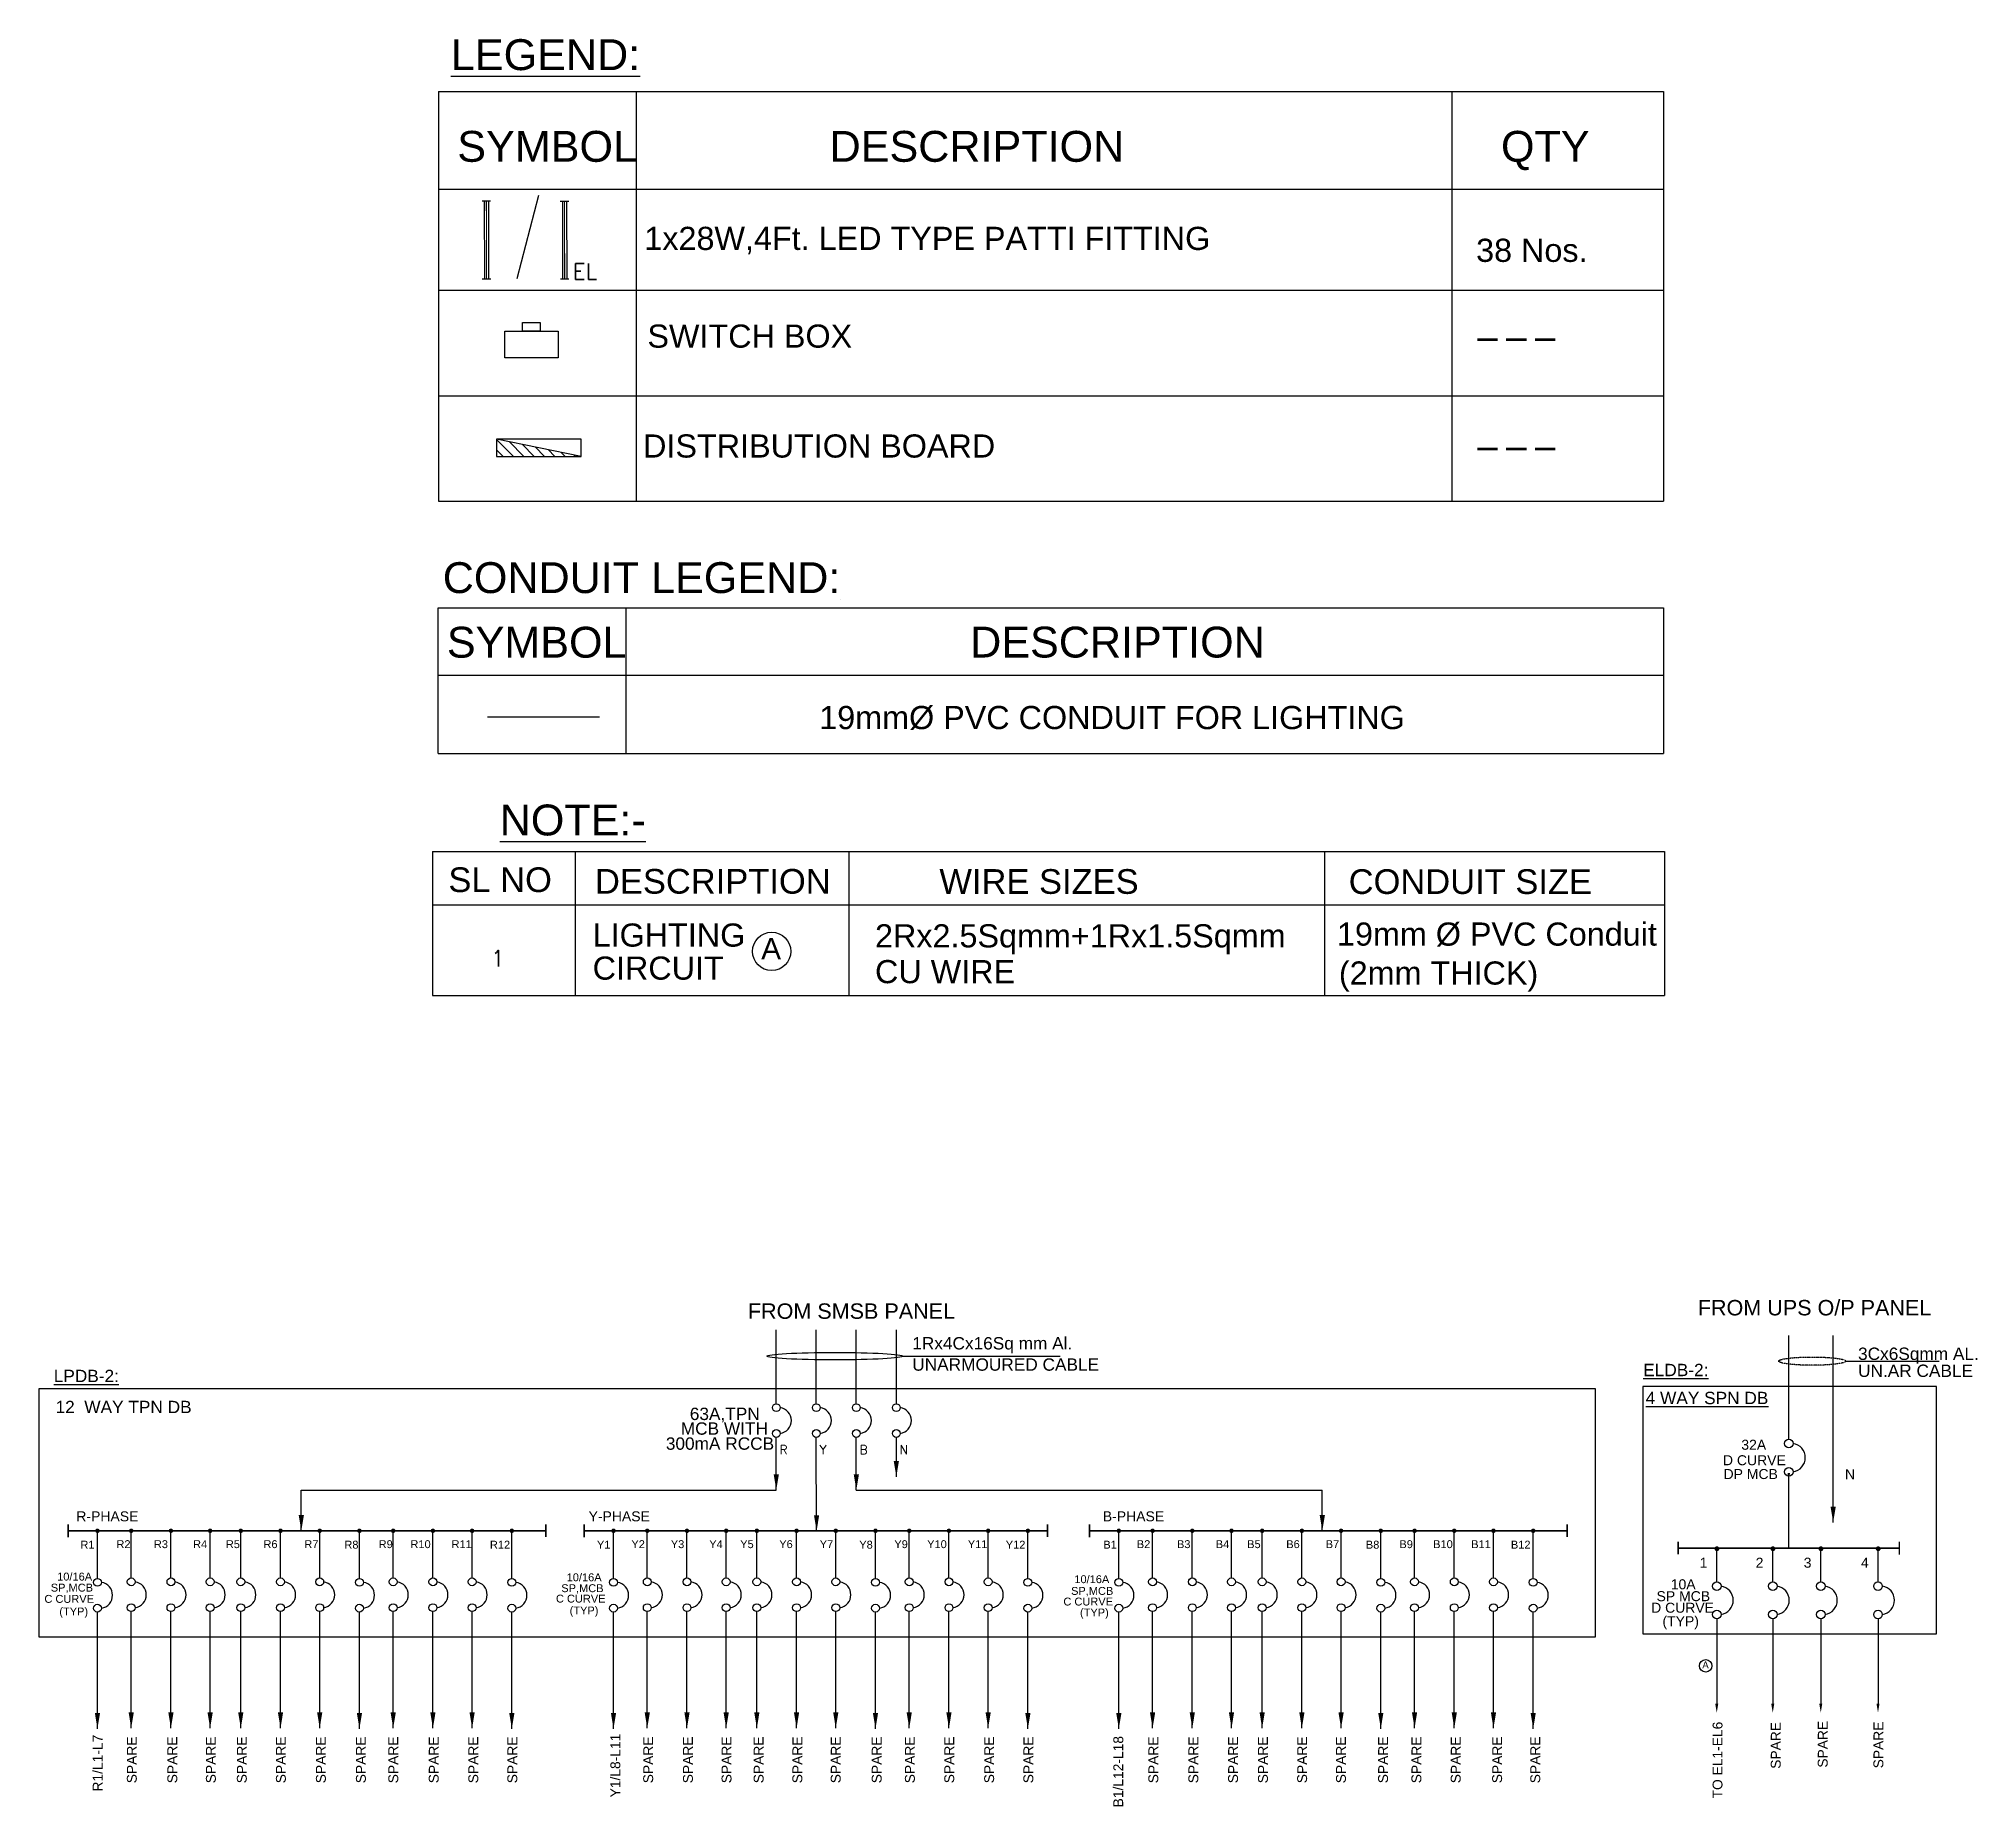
# Model space of a CAD drawing. Header units: millimetres. Extents: x 9926231 to 10238363, y -1347476 to -1088459.
# Drawn here: x 9926231 to 9950788, y -1230000 to -1207612 of the extents above; entities that cross this region are included whole.
import ezdxf
from ezdxf.enums import TextEntityAlignment as Align

# ---------------------------------------------------------------- set-up
doc = ezdxf.new("R2010")
doc.units = ezdxf.units.MM
doc.header["$MEASUREMENT"] = 0
doc.linetypes.add('DASHED', pattern=[0.75, 0.5, -0.25])
doc.linetypes.add('HIDDEN', pattern=[0.375, 0.25, -0.125])
for name, color, linetype in [('4 ', 7, 'Continuous'), ('A-TEXT-NOTE-150', 4, 'Continuous'), ('ELE-CONDUIT', 8, 'DASHED'), ('Light', 142, 'Continuous'), ('LIGHTING LAYOUT', 21, 'Continuous'), ('SMOKE', 10, 'Continuous')]:
    doc.layers.add(name, color=color, linetype=linetype)
doc.layers.add('ELE', color=7, linetype='Continuous', lineweight=25)
doc.styles.add('ARIAL', font='arial.ttf', dxfattribs={"width": 0.8})
doc.styles.add('Ground$0$SIMPLEX', font='simplex.shx')
doc.styles.get("Standard").update_dxf_attribs({"font": 'arial.ttf'})
doc.styles.add('style1', font='romans.shx')
doc.styles.add('title text (ashram)', font='romans.shx', dxfattribs={"width": 0.8})
doc.dimstyles.get("Standard").update_dxf_attribs({"dimtxt": 0.18, "dimasz": 0.18, "dimexe": 0.18, "dimexo": 0.0625, "dimgap": 0.09, "dimtad": 0, "dimtih": 1, "dimtoh": 1, "dimdec": 4, "dimzin": 0, "dimdsep": 46, "dimtxsty": 'Standard', "dimcen": 0.09, "dimadec": 0, "dimazin": 0, "dimtfac": 1, "dimtdec": 4, "dimtofl": 0, "dimtmove": 0, "dimatfit": 3, "dimfxl": 0, "dimtolj": 1, "dimtzin": 0, "dimarcsym": 0})

msp = doc.modelspace()

# ---------------------------------------------------------------- texts
at = {"layer": 'ELE-CONDUIT', "color": 3, "linetype": 'Continuous', "ltscale": 0.1, "style": 'style1'}
msp.add_text('EL', height=200.71, dxfattribs=at).set_placement((9932996.1, -1210660.9, 0))
at = {"layer": 'Light', "color": 0, "style": 'ARIAL'}
for s, height, p in [('%%ULEGEND:', 390.97, (9931452.1, -1208008.3)), ('SYMBOL', 390.97, (9931533.1, -1209169.8)), ('DESCRIPTION', 390.969, (9936249.6, -1209169.8)), ('QTY', 390.97, (9944754.9, -1209169.8)), ('1x28W,4Ft. LED TYPE PATTI FITTING', 293.227, (9933902.9, -1210286.7, 0)), ('38 Nos.', 293.23, (9944439.8, -1210437.8)), ('SWITCH BOX', 293.23, (9933941.5, -1211524.5, 0)), ('DISTRIBUTION BOARD', 293.227, (9933887.2, -1212916.4)), ('CONDUIT LEGEND:%%u', 390.969, (9931348.8, -1214633)), ('SYMBOL', 390.97, (9931400.9, -1215451.2)), ('DESCRIPTION', 390.969, (9938030.4, -1215449.4)), ('%%uNOTE:-', 390.97, (9932070, -1217703, 0)), ('SL NO', 312.78, (9931420.4, -1218420.4)), ('DESCRIPTION', 312.775, (9933277.4, -1218440.8)), ('WIRE SIZES', 312.78, (9937640.5, -1218443, 0)), ('CONDUIT SIZE', 312.775, (9942825.3, -1218444.4, 0)), ('LIGHTING', 293.23, (9933247.5, -1219111.7)), ('2Rx2.5Sqmm+1Rx1.5Sqmm', 293.227, (9936825, -1219121.5, 0)), ('19mm %%C PVC Conduit', 293.227, (9942677.6, -1219099.2, 0)), ('CIRCUIT', 293.23, (9933247.5, -1219530.2)), ('CU WIRE ', 293.23, (9936825, -1219574.8, 0)), ('(2mm THICK)', 293.227, (9942701.5, -1219592.4, 0)), ('FROM SMSB PANEL', 195.484, (9935214.3, -1223826.2)), ('FROM UPS O/P PANEL', 195.484, (9947248.2, -1223782.9)), ('1Rx4Cx16Sq mm Al.', 156.388, (9937296.6, -1224214.4)), ('UNARMOURED CABLE', 156.388, (9937296.6, -1224483.7)), ('%%UELDB-2:', 156.39, (9946557.2, -1224552.8)), ('3Cx6Sqmm AL.', 156.388, (9949278.5, -1224347)), ('UN.AR CABLE', 156.388, (9949278.5, -1224562.5)), ('%%ULPDB-2:', 156.39, (9926420.8, -1224628.1)), ('12  WAY TPN DB', 156.388, (9926443.5, -1225021.3)), ('%%U4 WAY SPN DB', 156.388, (9946588.1, -1224907.2)), ('MCB WITH ', 156.39, (9934364.3, -1225294.3)), ('63A,TPN ', 156.39, (9934478.7, -1225108.4)), ('300mA RCCB', 156.39, (9934174.9, -1225484.7)), ('32A', 126.67, (9947799.7, -1225485)), ('D CURVE', 126.67, (9947567, -1225681)), ('DP MCB', 126.67, (9947574.6, -1225855.9)), ('N', 126.7, (9949113, -1225858.6)), ('R-PHASE', 126.67, (9926706.7, -1226391.7)), ('Y-PHASE', 126.67, (9933196.2, -1226391.7)), ('B-PHASE', 126.67, (9939710.8, -1226391.7)), ('R2', 100, (9927215, -1226730.8, 0)), ('R3', 100, (9927689.2, -1226730.8, 0)), ('R4', 100, (9928186, -1226730.8, 0)), ('R5', 100, (9928600.6, -1226730.8)), ('R6', 100, (9929077.5, -1226730.8)), ('R7', 100, (9929595.5, -1226730.8)), ('R9', 100, (9930537, -1226730.8)), ('R10', 100, (9930939.5, -1226730.8)), ('R11', 100, (9931460.2, -1226730.8)), ('Y2', 100, (9933738.7, -1226730.8, 0)), ('Y3', 100, (9934238.1, -1226730.8, 0)), ('Y4', 100, (9934724.8, -1226730.8, 0)), ('Y5', 100, (9935116.9, -1226730.8)), ('Y6', 100, (9935611.6, -1226730.8)), ('Y7', 100, (9936124.1, -1226730.8)), ('Y9', 100, (9937069.5, -1226730.8)), ('Y10', 100, (9937485.5, -1226730.8)), ('Y11', 100, (9938000.5, -1226730.8)), ('B2', 100, (9940141.6, -1226730.8, 0)), ('B3', 100, (9940650.2, -1226730.8, 0)), ('B4', 100, (9941142.1, -1226730.8, 0)), ('B5', 100, (9941539.4, -1226730.8)), ('B6', 100, (9942034.6, -1226730.8)), ('B7', 100, (9942535, -1226730.8)), ('B9', 100, (9943468.1, -1226730.8)), ('B10', 100, (9943895.5, -1226730.8)), ('B11', 100, (9944377.6, -1226730.8)), ('R1', 100, (9926758.6, -1226737.3)), ('R8', 100, (9930102.6, -1226737.3)), ('R12', 100, (9931946.2, -1226737.3)), ('Y1', 100, (9933302.3, -1226737.3)), ('Y8', 100, (9936625.6, -1226737.3)), ('Y12', 100, (9938481.2, -1226737.3)), ('B1', 100, (9939717.1, -1226737.3)), ('B8', 100, (9943043.1, -1226737.3)), ('B12', 100, (9944880.7, -1226737.3)), ('1', 126.7, (9947272.1, -1226979)), ('2', 126.7, (9947981.4, -1226979)), ('3', 126.7, (9948590, -1226979)), ('4', 126.7, (9949315, -1226979)), ('10/16A', 100, (9926463.9, -1227142)), ('10/16A', 100, (9932918.6, -1227150.6)), ('10/16A', 100, (9939350.2, -1227174.7)), ('10A', 126.67, (9946905.9, -1227252.3)), ('C CURVE', 100, (9926302.2, -1227423.9)), ('SP,MCB', 100, (9926383, -1227281.5)), ('C CURVE', 100, (9932782.6, -1227420.7)), ('SP,MCB', 100, (9932850.3, -1227288.6)), ('C CURVE', 100, (9939211.2, -1227457.7)), ('SP,MCB', 100, (9939308.3, -1227322.9)), ('SP MCB', 126.67, (9946725.8, -1227402.9)), ('(TYP)', 100, (9926491.3, -1227583.4)), ('(TYP)', 100, (9932956.3, -1227571)), ('(TYP)', 100, (9939421.6, -1227596.4)), ('D CURVE', 126.67, (9946657.2, -1227549.2)), ('(TYP)', 126.67, (9946800.8, -1227719.9))]:
    msp.add_text(s, height=height, dxfattribs=at).set_placement(p)
at = {"layer": 'Light', "color": 7, "linetype": 'Continuous', "style": 'Ground$0$SIMPLEX'}
for s, height, p in [('---', 328.65, (9944400, -1211562.3)), ('---', 328.65, (9944400, -1212947.4)), ('1', 205.1, (9931958.6, -1219362.7))]:
    msp.add_text(s, height=height, dxfattribs=at).set_placement(p)
at = {"layer": 'Light', "color": 0, "style": 'ARIAL'}
msp.add_text('19mm%%C PVC CONDUIT FOR LIGHTING', height=293.227, dxfattribs=at).set_placement((9936118.2, -1216209.7), align=Align.MIDDLE_LEFT)
at = {"layer": 'Light', "color": 7}
for s, height, style, p in [('A', 268.7, 'ARIAL', (9935383.4, -1219271.3)), ('R', 111.8, 'title text (ashram)', (9935615.9, -1225540.3)), ('Y', 111.8, 'title text (ashram)', (9936122.9, -1225540.3)), ('B', 111.8, 'title text (ashram)', (9936629.8, -1225540.3)), ('N', 111.8, 'title text (ashram)', (9937136.8, -1225540.3)), ('A', 87.5, 'ARIAL', (9947305.3, -1228254.1))]:
    msp.add_text(s, height=height, dxfattribs=dict(at, style=style)).set_placement(p)
at = {"layer": 'Light', "color": 0, "style": 'ARIAL'}
for s, p in [('Y1/L8-L11', (9933597.8, -1229888.3)), ('TO EL1-EL6', (9947560.9, -1229901.2)), ('SPARE', (9948298.4, -1229526)), ('SPARE', (9948893.4, -1229512)), ('SPARE', (9949598.8, -1229520.5)), ('R1/L1-L7', (9927039.7, -1229813.8)), ('SPARE ', (9927472.4, -1229709.6)), ('SPARE ', (9927985.2, -1229709.6)), ('SPARE ', (9928473.9, -1229709.6)), ('SPARE ', (9928866, -1229709.6)), ('SPARE ', (9929360.7, -1229709.6)), ('SPARE ', (9929867.5, -1229709.6)), ('SPARE ', (9930374.3, -1229709.6)), ('SPARE ', (9930784.5, -1229709.6)), ('SPARE ', (9931297.3, -1229709.6)), ('SPARE ', (9931798.1, -1229709.6)), ('SPARE ', (9932292.8, -1229709.6)), ('SPARE ', (9934013.9, -1229709.6)), ('SPARE ', (9934517.2, -1229709.6)), ('SPARE ', (9935006.3, -1229709.6)), ('SPARE ', (9935413.3, -1229709.6)), ('SPARE ', (9935903.5, -1229709.6)), ('SPARE ', (9936389.5, -1229709.6)), ('SPARE ', (9936908.5, -1229709.6)), ('SPARE ', (9937329.2, -1229709.6)), ('SPARE ', (9937827.7, -1229709.6)), ('SPARE ', (9938333.6, -1229709.6)), ('SPARE ', (9938830.1, -1229709.6)), ('B1/L12-L18', (9939969.3, -1230014.8)), ('SPARE ', (9940413.3, -1229709.6)), ('SPARE ', (9940920.3, -1229709.6)), ('SPARE ', (9941423.6, -1229709.6)), ('SPARE ', (9941801.7, -1229709.6)), ('SPARE ', (9942298.3, -1229709.6)), ('SPARE ', (9942790.2, -1229709.6)), ('SPARE ', (9943323.9, -1229709.6)), ('SPARE ', (9943746.2, -1229709.6)), ('SPARE ', (9944244, -1229709.6)), ('SPARE ', (9944768.8, -1229709.6)), ('SPARE ', (9945251.5, -1229709.6))]:
    msp.add_text(s, height=125.11, rotation=90, dxfattribs=at).set_placement(p)

# ---------------------------------------------------------------- blocks, each defined once
blk = doc.blocks.new('FTL')
at = {"color": 30}
for p, q in [((-757, 75), (-757, -73)), ((-757, 38), (600, 36)), ((600, 74), (600, -75)), ((-757, -36), (600, -37))]:
    blk.add_line(p, q, dxfattribs=at)
at = {"color": 30, "ltscale": 450, "const_width": 20}
blk.add_lwpolyline([(-757, 1), (600, -1)], dxfattribs=at)
at = {"color": 30}
for tag, p in [('TYPE', (568, 0, 0)), ('WATTS', (568, -6, 0))]:
    blk.add_attdef(tag, p, '', height=2.5, dxfattribs=at)
blk = doc.blocks.new('Ground$0$L8')
at = {"layer": 'Light', "linetype": 'Continuous'}
h = blk.add_hatch(dxfattribs=at)
h.set_pattern_fill('ANSI31', color=5, scale=333.333333, style=0)
h.set_pattern_definition([(45, (-525175.3, 8636.77), (-29.46278255, 29.46278255), [])])
h.paths.add_polyline_path([(1575526, -25910), (1576009, -25811), (1576009, -25910)])
at = {"layer": 'Light', "color": 5, "linetype": 'Continuous'}
blk.add_line((1575526, -25910), (1576009, -25811), dxfattribs=at)
blk.add_lwpolyline([(1575526, -25811), (1576009, -25811), (1576009, -25910), (1575526, -25910)], close=True, dxfattribs=at)
blk = doc.blocks.new('SB')
at = {"color": 1, "linetype": 'ByBlock'}
for points in [[(150, -150), (150, 0), (-150, 0), (-150, -150)], [(-50, -200), (50, -200), (50, -150), (-50, -150)]]:
    blk.add_lwpolyline(points, close=True, dxfattribs=at)

# ---------------------------------------------------------------- linework, layer by layer
at = {"layer": '4 ', "color": 7}
for p, q in [((9931217.6, -1217908.4), (9946826.5, -1217908.4)), ((9931217.6, -1217908.4), (9931217.6, -1219732.5)), ((9933026.9, -1217908.4), (9933026.9, -1219732.5)), ((9936491.8, -1217908.4), (9936491.8, -1219732.5)), ((9942519.2, -1217908.2), (9942519.2, -1219732.3)), ((9946826.5, -1217908.4), (9946826.5, -1219732.5)), ((9931217.6, -1218580.8), (9946826.5, -1218580.8)), ((9931217.6, -1219732.5), (9946826.5, -1219732.5))]:
    msp.add_line(p, q, dxfattribs=at)
at = {"layer": 'A-TEXT-NOTE-150', "color": 7, "ltscale": 1000}
msp.add_line((9932563.4, -1209595.5), (9932288.7, -1210652.6), dxfattribs=at)
at = {"layer": 'ELE-CONDUIT', "color": 30}
msp.add_line((9931916.9, -1216202.8), (9933332.7, -1216202.8), dxfattribs=at)
at = {"layer": 'Light', "color": 7, "linetype": 'Continuous'}
for p, q in [((9931296.6, -1208277.6), (9931296.6, -1213470.8)), ((9931296.6, -1208277.6), (9946815.5, -1208277.6)), ((9933797.3, -1208277.6), (9933797.3, -1213470.8)), ((9944131.8, -1208277.6), (9944131.8, -1213470.8)), ((9946815.5, -1208277.6), (9946815.5, -1213470.8)), ((9931296.6, -1209516.1), (9946815.5, -1209516.1)), ((9931296.6, -1210796.5), (9946815.5, -1210796.5)), ((9931296.6, -1212133.7), (9946815.5, -1212133.7)), ((9931296.6, -1213470.8), (9946815.5, -1213470.8))]:
    msp.add_line(p, q, dxfattribs=at)
at = {"layer": 'Light', "color": 7}
for p, q in [((9935574.2, -1224901.6), (9935574.2, -1223964.8)), ((9936081.2, -1224901.6), (9936081.2, -1223964.8)), ((9936588.1, -1224901.6), (9936588.1, -1223964.8)), ((9937095.1, -1224901.6), (9937095.1, -1223964.8)), ((9948400.7, -1225350.8), (9948400.7, -1224037.5)), ((9948400.7, -1226731.5), (9948400.7, -1225818.2)), ((9929556.8, -1225996.2), (9935574.2, -1225996.2)), ((9936588.1, -1225996.2), (9942491.3, -1225996.2)), ((9926974.5, -1227115), (9926974.5, -1226505.7)), ((9927402.1, -1227108.4, 0), (9927402.1, -1226499.1, 0)), ((9927905.2, -1227108.4, 0), (9927905.2, -1226499.1, 0)), ((9928402, -1227108.4, 0), (9928402, -1226499.1, 0)), ((9928790.3, -1227108.4), (9928790.3, -1226499.1)), ((9929293.5, -1227108.4), (9929293.5, -1226499.1)), ((9929790.2, -1227108.4), (9929790.2, -1226499.1)), ((9930293.4, -1227115), (9930293.4, -1226505.7)), ((9930720.9, -1227108.4), (9930720.9, -1226499.1)), ((9931224.1, -1227108.4), (9931224.1, -1226499.1)), ((9931720.8, -1227108.4), (9931720.8, -1226499.1)), ((9932224, -1227115), (9932224, -1226505.7)), ((9933512.1, -1227115), (9933512.1, -1226505.7)), ((9933939.6, -1227108.4, 0), (9933939.6, -1226499.1, 0)), ((9934442.8, -1227108.4, 0), (9934442.8, -1226499.1, 0)), ((9934939.5, -1227108.4, 0), (9934939.5, -1226499.1, 0)), ((9935327.9, -1227108.4), (9935327.9, -1226499.1)), ((9935831, -1227108.4), (9935831, -1226499.1)), ((9936327.8, -1227108.4), (9936327.8, -1226499.1)), ((9936830.9, -1227115), (9936830.9, -1226505.7)), ((9937258.4, -1227108.4), (9937258.4, -1226499.1)), ((9937761.6, -1227108.4), (9937761.6, -1226499.1)), ((9938258.3, -1227108.4), (9938258.3, -1226499.1)), ((9938761.5, -1227115), (9938761.5, -1226505.7)), ((9939913.7, -1227115), (9939913.7, -1226505.7)), ((9940341.2, -1227108.4, 0), (9940341.2, -1226499.1, 0)), ((9940844.3, -1227108.4, 0), (9940844.3, -1226499.1, 0)), ((9941341.1, -1227108.4, 0), (9941341.1, -1226499.1, 0)), ((9941729.4, -1227108.4), (9941729.4, -1226499.1)), ((9942232.6, -1227108.4), (9942232.6, -1226499.1)), ((9942729.3, -1227108.4), (9942729.3, -1226499.1)), ((9943232.5, -1227115), (9943232.5, -1226505.7)), ((9943660, -1227108.4), (9943660, -1226499.1)), ((9944163.2, -1227108.4), (9944163.2, -1226499.1)), ((9944659.9, -1227108.4), (9944659.9, -1226499.1)), ((9945163.1, -1227115), (9945163.1, -1226505.7)), ((9947488.2, -1227158.2), (9947488.2, -1226725.2)), ((9948197.6, -1227158.2), (9948197.6, -1226725.2)), ((9948806.2, -1227158.2), (9948806.2, -1226725.2)), ((9949531.2, -1227158.2), (9949531.2, -1226725.2)), ((9947488.2, -1227625.6), (9947488.2, -1228700.1)), ((9948197.6, -1227625.6), (9948197.6, -1228700.1)), ((9948806.2, -1227625.6), (9948806.2, -1228700.1)), ((9949531.2, -1227625.6), (9949531.2, -1228700.1))]:
    msp.add_line(p, q, dxfattribs=at)
at = {"layer": 'Light', "color": 1}
msp.add_line((9937177.9, -1224299.3), (9939169.5, -1224299.3), dxfattribs=at)
at = {"layer": 'Light', "color": 1, "ltscale": 4}
msp.add_line((9949122.7, -1224362.4), (9950304, -1224362.4), dxfattribs=at)
at = {"layer": 'Light', "color": 30, "linetype": 'Continuous'}
msp.add_lwpolyline([(9926231, -1227856.1), (9945950.8, -1227856.1), (9945950.8, -1224712.8), (9926231, -1224712.8)], close=True, dxfattribs=at)
at = {"layer": 'Light', "color": 30}
msp.add_lwpolyline([(9946550.8, -1227816.4), (9950271.4, -1227816.4), (9950271.4, -1224685.7), (9946550.8, -1224685.7)], close=True, dxfattribs=at)
at = {"layer": 'Light', "color": 7, "elevation": 0}
for points, const_width in [([(9926604.3, -1226592.4), (9926604.3, -1226430.4)], 20.5), ([(9926604.3, -1226511.4), (9932653.9, -1226511.4)], 18.7), ([(9933141.8, -1226592.4), (9933141.8, -1226430.4)], 20.5), ([(9933141.8, -1226511.4), (9939010.2, -1226511.4)], 18.7), ([(9939543.4, -1226592.4), (9939543.4, -1226430.4)], 20.5), ([(9939543.4, -1226511.4), (9945593, -1226511.4)], 18.7)]:
    msp.add_lwpolyline(points, dxfattribs=dict(at, const_width=const_width))
at = {"layer": 'Light', "color": 7, "const_width": 28, "elevation": 0}
for points in [[(9926960.5, -1226511.4, 1), (9926988.6, -1226511.4, 1)], [(9927388.1, -1226511.4, 1), (9927416.1, -1226511.4, 1)], [(9927891.2, -1226511.4, 1), (9927919.3, -1226511.4, 1)], [(9928387.9, -1226511.4, 1), (9928416, -1226511.4, 1)], [(9930706.9, -1226511.4, 1), (9930734.9, -1226511.4, 1)], [(9931210, -1226511.4, 1), (9931238.1, -1226511.4, 1)], [(9931706.8, -1226511.4, 1), (9931734.8, -1226511.4, 1)], [(9932209.9, -1226511.4, 1), (9932238, -1226511.4, 1)], [(9933498, -1226511.4, 1), (9933526.1, -1226511.4, 1)], [(9933925.6, -1226511.4, 1), (9933953.6, -1226511.4, 1)], [(9934428.7, -1226511.4, 1), (9934456.8, -1226511.4, 1)], [(9934925.5, -1226511.4, 1), (9934953.5, -1226511.4, 1)], [(9937244.4, -1226511.4, 1), (9937272.5, -1226511.4, 1)], [(9937747.6, -1226511.4, 1), (9937775.6, -1226511.4, 1)], [(9938244.3, -1226511.4, 1), (9938272.4, -1226511.4, 1)], [(9938747.5, -1226511.4, 1), (9938775.5, -1226511.4, 1)], [(9939899.6, -1226511.4, 1), (9939927.7, -1226511.4, 1)], [(9940327.2, -1226511.4, 1), (9940355.2, -1226511.4, 1)], [(9940830.3, -1226511.4, 1), (9940858.4, -1226511.4, 1)], [(9941327.1, -1226511.4, 1), (9941355.1, -1226511.4, 1)], [(9943646, -1226511.4, 1), (9943674, -1226511.4, 1)], [(9944149.2, -1226511.4, 1), (9944177.2, -1226511.4, 1)], [(9944645.9, -1226511.4, 1), (9944673.9, -1226511.4, 1)], [(9945149, -1226511.4, 1), (9945177.1, -1226511.4, 1)]]:
    msp.add_lwpolyline(points, format="xyb", close=True, dxfattribs=at)
at = {"layer": 'Light', "color": 7}
for points, const_width in [([(9928776.3, -1226511.4, 1), (9928804.4, -1226511.4, 1)], 28), ([(9929279.5, -1226511.4, 1), (9929307.5, -1226511.4, 1)], 28), ([(9929776.2, -1226511.4, 1), (9929804.3, -1226511.4, 1)], 28), ([(9930279.4, -1226511.4, 1), (9930307.4, -1226511.4, 1)], 28), ([(9935313.8, -1226511.4, 1), (9935341.9, -1226511.4, 1)], 28), ([(9935817, -1226511.4, 1), (9935845, -1226511.4, 1)], 28), ([(9936313.7, -1226511.4, 1), (9936341.8, -1226511.4, 1)], 28), ([(9936816.9, -1226511.4, 1), (9936844.9, -1226511.4, 1)], 28), ([(9941715.4, -1226511.4, 1), (9941743.5, -1226511.4, 1)], 28), ([(9942218.6, -1226511.4, 1), (9942246.6, -1226511.4, 1)], 28), ([(9942715.3, -1226511.4, 1), (9942743.4, -1226511.4, 1)], 28), ([(9943218.5, -1226511.4, 1), (9943246.5, -1226511.4, 1)], 28), ([(9947475.4, -1226738.7, 1), (9947506.1, -1226738.7, 1)], 30.7), ([(9948184.8, -1226738.7, 1), (9948215.5, -1226738.7, 1)], 30.7), ([(9948793.4, -1226738.7, 1), (9948824.1, -1226738.7, 1)], 30.7), ([(9949518.4, -1226738.7, 1), (9949549.1, -1226738.7, 1)], 30.7)]:
    msp.add_lwpolyline(points, format="xyb", close=True, dxfattribs=dict(at, const_width=const_width))
at = {"layer": 'Light', "color": 7, "const_width": 20.5}
for points in [[(9932653.9, -1226590.9), (9932653.9, -1226429)], [(9939010.2, -1226590.9), (9939010.2, -1226429)], [(9945593, -1226590.9), (9945593, -1226429)], [(9947000.1, -1226811), (9947000.1, -1226649.1)], [(9947000.1, -1226731.5), (9949801.3, -1226731.5)], [(9949801.3, -1226812.5), (9949801.3, -1226650.5)]]:
    msp.add_lwpolyline(points, dxfattribs=at)
at = {"layer": 'Light', "color": 1}
for centre, radius in [((9935515.6, -1219172.3), 242.8), ((9947348.4, -1228221.8), 79.1)]:
    msp.add_circle(centre, radius, dxfattribs=at)
at = {"layer": 'Light', "color": 7}
for centre, radius in [((9935574.2, -1224951.3), 49.7), ((9936081.2, -1224951.3), 49.7), ((9936588.1, -1224951.3), 49.7), ((9937095.1, -1224951.3), 49.7), ((9935574.2, -1225278.5), 49.7), ((9936081.2, -1225278.5), 49.7), ((9936588.1, -1225278.5), 49.7), ((9937095.1, -1225278.5), 49.7), ((9948400.7, -1225405.3), 54.5), ((9948400.7, -1225763.7), 54.5), ((9926974.5, -1227164.7), 49.7), ((9927402.1, -1227158.2, 0), 49.7), ((9927905.2, -1227158.2, 0), 49.7), ((9928402, -1227158.2, 0), 49.7), ((9928790.3, -1227158.2), 49.7), ((9929293.5, -1227158.2), 49.7), ((9929790.2, -1227158.2), 49.7), ((9930293.4, -1227164.7), 49.7), ((9930720.9, -1227158.2), 49.7), ((9931224.1, -1227158.2), 49.7), ((9931720.8, -1227158.2), 49.7), ((9932224, -1227164.7), 49.7), ((9933512.1, -1227164.7), 49.7), ((9933939.6, -1227158.2, 0), 49.7), ((9934442.8, -1227158.2, 0), 49.7), ((9934939.5, -1227158.2, 0), 49.7), ((9935327.9, -1227158.2), 49.7), ((9935831, -1227158.2), 49.7), ((9936327.8, -1227158.2), 49.7), ((9936830.9, -1227164.7), 49.7), ((9937258.4, -1227158.2), 49.7), ((9937761.6, -1227158.2), 49.7), ((9938258.3, -1227158.2), 49.7), ((9938761.5, -1227164.7), 49.7), ((9939913.7, -1227164.7), 49.7), ((9940341.2, -1227158.2, 0), 49.7), ((9940844.3, -1227158.2, 0), 49.7), ((9941341.1, -1227158.2, 0), 49.7), ((9941729.4, -1227158.2), 49.7), ((9942232.6, -1227158.2), 49.7), ((9942729.3, -1227158.2), 49.7), ((9943232.5, -1227164.7), 49.7), ((9943660, -1227158.2), 49.7), ((9944163.2, -1227158.2), 49.7), ((9944659.9, -1227158.2), 49.7), ((9945163.1, -1227164.7), 49.7), ((9947488.2, -1227212.7), 54.5), ((9948197.6, -1227212.7), 54.5), ((9948806.2, -1227212.7), 54.5), ((9949531.2, -1227212.7), 54.5), ((9926974.5, -1227492), 49.7), ((9927402.1, -1227485.4, 0), 49.7), ((9927905.2, -1227485.4, 0), 49.7), ((9928402, -1227485.4, 0), 49.7), ((9928790.3, -1227485.4), 49.7), ((9929293.5, -1227485.4), 49.7), ((9929790.2, -1227485.4), 49.7), ((9930293.4, -1227492), 49.7), ((9930720.9, -1227485.4), 49.7), ((9931224.1, -1227485.4), 49.7), ((9931720.8, -1227485.4), 49.7), ((9932224, -1227492), 49.7), ((9933512.1, -1227492), 49.7), ((9933939.6, -1227485.4, 0), 49.7), ((9934442.8, -1227485.4, 0), 49.7), ((9934939.5, -1227485.4, 0), 49.7), ((9935327.9, -1227485.4), 49.7), ((9935831, -1227485.4), 49.7), ((9936327.8, -1227485.4), 49.7), ((9936830.9, -1227492), 49.7), ((9937258.4, -1227485.4), 49.7), ((9937761.6, -1227485.4), 49.7), ((9938258.3, -1227485.4), 49.7), ((9938761.5, -1227492), 49.7), ((9939913.7, -1227492), 49.7), ((9940341.2, -1227485.4, 0), 49.7), ((9940844.3, -1227485.4, 0), 49.7), ((9941341.1, -1227485.4, 0), 49.7), ((9941729.4, -1227485.4), 49.7), ((9942232.6, -1227485.4), 49.7), ((9942729.3, -1227485.4), 49.7), ((9943232.5, -1227492), 49.7), ((9943660, -1227485.4), 49.7), ((9944163.2, -1227485.4), 49.7), ((9944659.9, -1227485.4), 49.7), ((9945163.1, -1227492), 49.7), ((9947488.2, -1227571.1), 54.5), ((9948197.6, -1227571.1), 54.5), ((9948806.2, -1227571.1), 54.5), ((9949531.2, -1227571.1), 54.5)]:
    msp.add_circle(centre, radius, dxfattribs=at)
for centre, radius, start, end in [((9935599.8, -1225114.9), 165.4, 278.40679, 81.59321), ((9936106.7, -1225114.9), 165.4, 278.40679, 81.59321), ((9936613.7, -1225114.9), 165.4, 278.40679, 81.59321), ((9937120.6, -1225114.9), 165.4, 278.40679, 81.59321), ((9948428.7, -1225584.5), 181.1, 278.40679, 81.59321), ((9927000.1, -1227328.4), 165.4, 278.40678, 81.59322), ((9927427.6, -1227321.8, 0), 165.4, 278.40678, 81.59322), ((9927930.8, -1227321.8, 0), 165.4, 278.40678, 81.59322), ((9928427.5, -1227321.8, 0), 165.4, 278.40678, 81.59322), ((9928815.9, -1227321.8), 165.4, 278.40678, 81.59322), ((9929319.1, -1227321.8), 165.4, 278.40678, 81.59322), ((9929815.8, -1227321.8), 165.4, 278.40678, 81.59322), ((9930318.9, -1227328.4), 165.4, 278.40678, 81.59322), ((9930746.5, -1227321.8), 165.4, 278.40678, 81.59322), ((9931249.6, -1227321.8), 165.4, 278.40678, 81.59322), ((9931746.4, -1227321.8), 165.4, 278.40678, 81.59322), ((9932249.5, -1227328.4), 165.4, 278.40678, 81.59322), ((9933537.6, -1227328.4), 165.4, 278.40678, 81.59322), ((9933965.2, -1227321.8, 0), 165.4, 278.40678, 81.59322), ((9934468.3, -1227321.8, 0), 165.4, 278.40678, 81.59322), ((9934965.1, -1227321.8, 0), 165.4, 278.40678, 81.59322), ((9935353.4, -1227321.8), 165.4, 278.40678, 81.59322), ((9935856.6, -1227321.8), 165.4, 278.40678, 81.59322), ((9936353.3, -1227321.8), 165.4, 278.40678, 81.59322), ((9936856.5, -1227328.4), 165.4, 278.40678, 81.59322), ((9937284, -1227321.8), 165.4, 278.40678, 81.59322), ((9937787.2, -1227321.8), 165.4, 278.40678, 81.59322), ((9938283.9, -1227321.8), 165.4, 278.40678, 81.59322), ((9938787, -1227328.4), 165.4, 278.40678, 81.59322), ((9939939.2, -1227328.4), 165.4, 278.40678, 81.59322), ((9940366.7, -1227321.8, 0), 165.4, 278.40678, 81.59322), ((9940869.9, -1227321.8, 0), 165.4, 278.40678, 81.59322), ((9941366.6, -1227321.8, 0), 165.4, 278.40678, 81.59322), ((9941755, -1227321.8), 165.4, 278.40678, 81.59322), ((9942258.2, -1227321.8), 165.4, 278.40678, 81.59322), ((9942754.9, -1227321.8), 165.4, 278.40678, 81.59322), ((9943258.1, -1227328.4), 165.4, 278.40678, 81.59322), ((9943685.6, -1227321.8), 165.4, 278.40678, 81.59322), ((9944188.7, -1227321.8), 165.4, 278.40678, 81.59322), ((9944685.5, -1227321.8), 165.4, 278.40678, 81.59322), ((9945188.6, -1227328.4), 165.4, 278.40678, 81.59322), ((9947516.2, -1227391.9), 181.1, 278.40679, 81.59321), ((9948225.6, -1227391.9), 181.1, 278.40679, 81.59321), ((9948834.2, -1227391.9), 181.1, 278.40679, 81.59321), ((9949559.2, -1227391.9), 181.1, 278.40679, 81.59321)]:
    msp.add_arc(centre, radius, start, end, dxfattribs=at)
at = {"layer": 'Light', "color": 1}
msp.add_ellipse((9936315.1, -1224299.3), major_axis=(-862.8, 0), ratio=0.0545454, dxfattribs=at)
at = {"layer": 'Light', "color": 1, "linetype": 'HIDDEN', "ltscale": 4}
msp.add_ellipse((9948697.8, -1224362.4), major_axis=(-424.8, 0), ratio=0.1231436, dxfattribs=at)
at = {"layer": 'Light', "color": 7}
for points in [[(9947507.6, -1228700.1), (9947488.2, -1228816.7), (9947468.8, -1228700.1)], [(9948217, -1228700.1), (9948197.6, -1228816.7), (9948178.2, -1228700.1)], [(9948825.6, -1228700.1), (9948806.2, -1228816.7), (9948786.7, -1228700.1)], [(9949550.6, -1228700.1), (9949531.2, -1228816.7), (9949511.8, -1228700.1)]]:
    msp.add_solid(points, dxfattribs=at)
at = {"layer": 'SMOKE', "color": 7, "linetype": 'Continuous'}
for p, q in [((9931289, -1214821.3), (9946812.1, -1214821.3)), ((9931289, -1216666.4), (9931289, -1214821.3)), ((9933666.6, -1214821.3), (9933666.6, -1216666.4)), ((9946812.1, -1214821.3), (9946812.1, -1216666.4)), ((9931289, -1215672.9), (9946812.1, -1215672.9)), ((9931289, -1216666.4), (9946812.1, -1216666.4))]:
    msp.add_line(p, q, dxfattribs=at)

# ---------------------------------------------------------------- block references
at = {"layer": 'ELE', "rotation": 90.00390097872702}
for p, xscale, yscale, zscale in [((9931902.4, -1210215.3), -0.7254240000000007, 0.725424, 0.725424), ((9932892.1, -1210219.2), -0.7255198446636381, 0.725519844666602, 0.7255198446492319)]:
    msp.add_blockref('FTL', p, dxfattribs=dict(at, xscale=xscale, yscale=yscale, zscale=zscale))
at = {"layer": 'Light', "color": 7, "linetype": 'Continuous', "xscale": -2.218370568709819, "yscale": 2.218370428174599, "zscale": 2.218370399791663}
msp.add_blockref('Ground$0$L8', (13428203.3, -1155423.7), dxfattribs=at)
at = {"layer": 'LIGHTING LAYOUT', "linetype": 'ByBlock', "xscale": -2.248073301248929, "yscale": 2.248073301248929, "zscale": 2.248073301196793, "rotation": 180}
msp.add_blockref('SB', (9932471.7, -1211653.8), dxfattribs=at)

msp.set_redraw_order([(e.dxf.handle, doc.entitydb.next_handle()) for e in msp.query("TEXT MTEXT ATTDEF DIMENSION ARC_DIMENSION")])  # texts and dimensions are drawn at this point

# ---------------------------------------------------------------- leaders
at = {"layer": 'Light', "color": 7}
for points, override in [([(9948963.3, -1226406, 0), (9948963.3, -1224037.5, 0)], {"dimasz": 200, "dimgap": 50, "dimclrd": 7}), ([(9935574.2, -1225996.2), (9935574.2, -1225328.3)], {"dimasz": 200, "dimgap": 50, "dimclrd": 7}), ([(9936085.1, -1226514.9), (9936081.2, -1225328.3)], {"dimasz": 200, "dimgap": 50, "dimclrd": 7}), ([(9936588.1, -1225996.2), (9936588.1, -1225328.3)], {"dimasz": 200, "dimgap": 50, "dimclrd": 7}), ([(9937095.1, -1225828.3), (9937095.1, -1225328.3)], {"dimasz": 200, "dimgap": 50, "dimclrd": 7}), ([(9948400.7, -1225877.8), (9948400.7, -1225818.2)], {"dimasz": 100, "dimgap": 50, "dimtxsty": 'ARIAL', "dimclrd": 7, "dimlwd": 0}), ([(9929556.8, -1226513.4), (9929556.8, -1225996.2)], {"dimasz": 200, "dimgap": 50, "dimclrd": 7}), ([(9942491.3, -1226513.4), (9942491.3, -1225996.2)], {"dimasz": 200, "dimgap": 50, "dimclrd": 7}), ([(9926974.5, -1229019.1), (9926974.5, -1227541.7)], {"dimasz": 200, "dimgap": 50, "dimclrd": 7}), ([(9927402.1, -1229012.5, 0), (9927402.1, -1227535.2, 0)], {"dimasz": 200, "dimgap": 50, "dimclrd": 7}), ([(9927905.2, -1229012.5, 0), (9927905.2, -1227535.2, 0)], {"dimasz": 200, "dimgap": 50, "dimclrd": 7}), ([(9928402, -1229012.5, 0), (9928402, -1227535.2, 0)], {"dimasz": 200, "dimgap": 50, "dimclrd": 7}), ([(9928790.3, -1229012.5), (9928790.3, -1227535.2)], {"dimasz": 200, "dimgap": 50, "dimclrd": 7}), ([(9929293.5, -1229012.5), (9929293.5, -1227535.2)], {"dimasz": 200, "dimgap": 50, "dimclrd": 7}), ([(9929790.2, -1229012.5), (9929790.2, -1227535.2)], {"dimasz": 200, "dimgap": 50, "dimclrd": 7}), ([(9930293.4, -1229019.1), (9930293.4, -1227541.7)], {"dimasz": 200, "dimgap": 50, "dimclrd": 7}), ([(9930720.9, -1229012.5), (9930720.9, -1227535.2)], {"dimasz": 200, "dimgap": 50, "dimclrd": 7}), ([(9931224.1, -1229012.5), (9931224.1, -1227535.2)], {"dimasz": 200, "dimgap": 50, "dimclrd": 7}), ([(9931720.8, -1229012.5), (9931720.8, -1227535.2)], {"dimasz": 200, "dimgap": 50, "dimclrd": 7}), ([(9932224, -1229019.1), (9932224, -1227541.7)], {"dimasz": 200, "dimgap": 50, "dimclrd": 7}), ([(9933512.1, -1229019.1), (9933512.1, -1227541.7)], {"dimasz": 200, "dimgap": 50, "dimclrd": 7}), ([(9933939.6, -1229012.5, 0), (9933939.6, -1227535.2, 0)], {"dimasz": 200, "dimgap": 50, "dimclrd": 7}), ([(9934442.8, -1229012.5, 0), (9934442.8, -1227535.2, 0)], {"dimasz": 200, "dimgap": 50, "dimclrd": 7}), ([(9934939.5, -1229012.5, 0), (9934939.5, -1227535.2, 0)], {"dimasz": 200, "dimgap": 50, "dimclrd": 7}), ([(9935327.9, -1229012.5), (9935327.9, -1227535.2)], {"dimasz": 200, "dimgap": 50, "dimclrd": 7}), ([(9935831, -1229012.5), (9935831, -1227535.2)], {"dimasz": 200, "dimgap": 50, "dimclrd": 7}), ([(9936327.8, -1229012.5), (9936327.8, -1227535.2)], {"dimasz": 200, "dimgap": 50, "dimclrd": 7}), ([(9936830.9, -1229019.1), (9936830.9, -1227541.7)], {"dimasz": 200, "dimgap": 50, "dimclrd": 7}), ([(9937258.4, -1229012.5), (9937258.4, -1227535.2)], {"dimasz": 200, "dimgap": 50, "dimclrd": 7}), ([(9937761.6, -1229012.5), (9937761.6, -1227535.2)], {"dimasz": 200, "dimgap": 50, "dimclrd": 7}), ([(9938258.3, -1229012.5), (9938258.3, -1227535.2)], {"dimasz": 200, "dimgap": 50, "dimclrd": 7}), ([(9938761.5, -1229019.1), (9938761.5, -1227541.7)], {"dimasz": 200, "dimgap": 50, "dimclrd": 7}), ([(9939913.7, -1229019.1), (9939913.7, -1227541.7)], {"dimasz": 200, "dimgap": 50, "dimclrd": 7}), ([(9940341.2, -1229012.5, 0), (9940341.2, -1227535.2, 0)], {"dimasz": 200, "dimgap": 50, "dimclrd": 7}), ([(9940844.3, -1229012.5, 0), (9940844.3, -1227535.2, 0)], {"dimasz": 200, "dimgap": 50, "dimclrd": 7}), ([(9941341.1, -1229012.5, 0), (9941341.1, -1227535.2, 0)], {"dimasz": 200, "dimgap": 50, "dimclrd": 7}), ([(9941729.4, -1229012.5), (9941729.4, -1227535.2)], {"dimasz": 200, "dimgap": 50, "dimclrd": 7}), ([(9942232.6, -1229012.5), (9942232.6, -1227535.2)], {"dimasz": 200, "dimgap": 50, "dimclrd": 7}), ([(9942729.3, -1229012.5), (9942729.3, -1227535.2)], {"dimasz": 200, "dimgap": 50, "dimclrd": 7}), ([(9943232.5, -1229019.1), (9943232.5, -1227541.7)], {"dimasz": 200, "dimgap": 50, "dimclrd": 7}), ([(9943660, -1229012.5), (9943660, -1227535.2)], {"dimasz": 200, "dimgap": 50, "dimclrd": 7}), ([(9944163.2, -1229012.5), (9944163.2, -1227535.2)], {"dimasz": 200, "dimgap": 50, "dimclrd": 7}), ([(9944659.9, -1229012.5), (9944659.9, -1227535.2)], {"dimasz": 200, "dimgap": 50, "dimclrd": 7}), ([(9945163.1, -1229019.1), (9945163.1, -1227541.7)], {"dimasz": 200, "dimgap": 50, "dimclrd": 7})]:
    msp.add_leader(points, dimstyle='Standard', override=override, dxfattribs=at)

doc.saveas('drawing.dxf')
